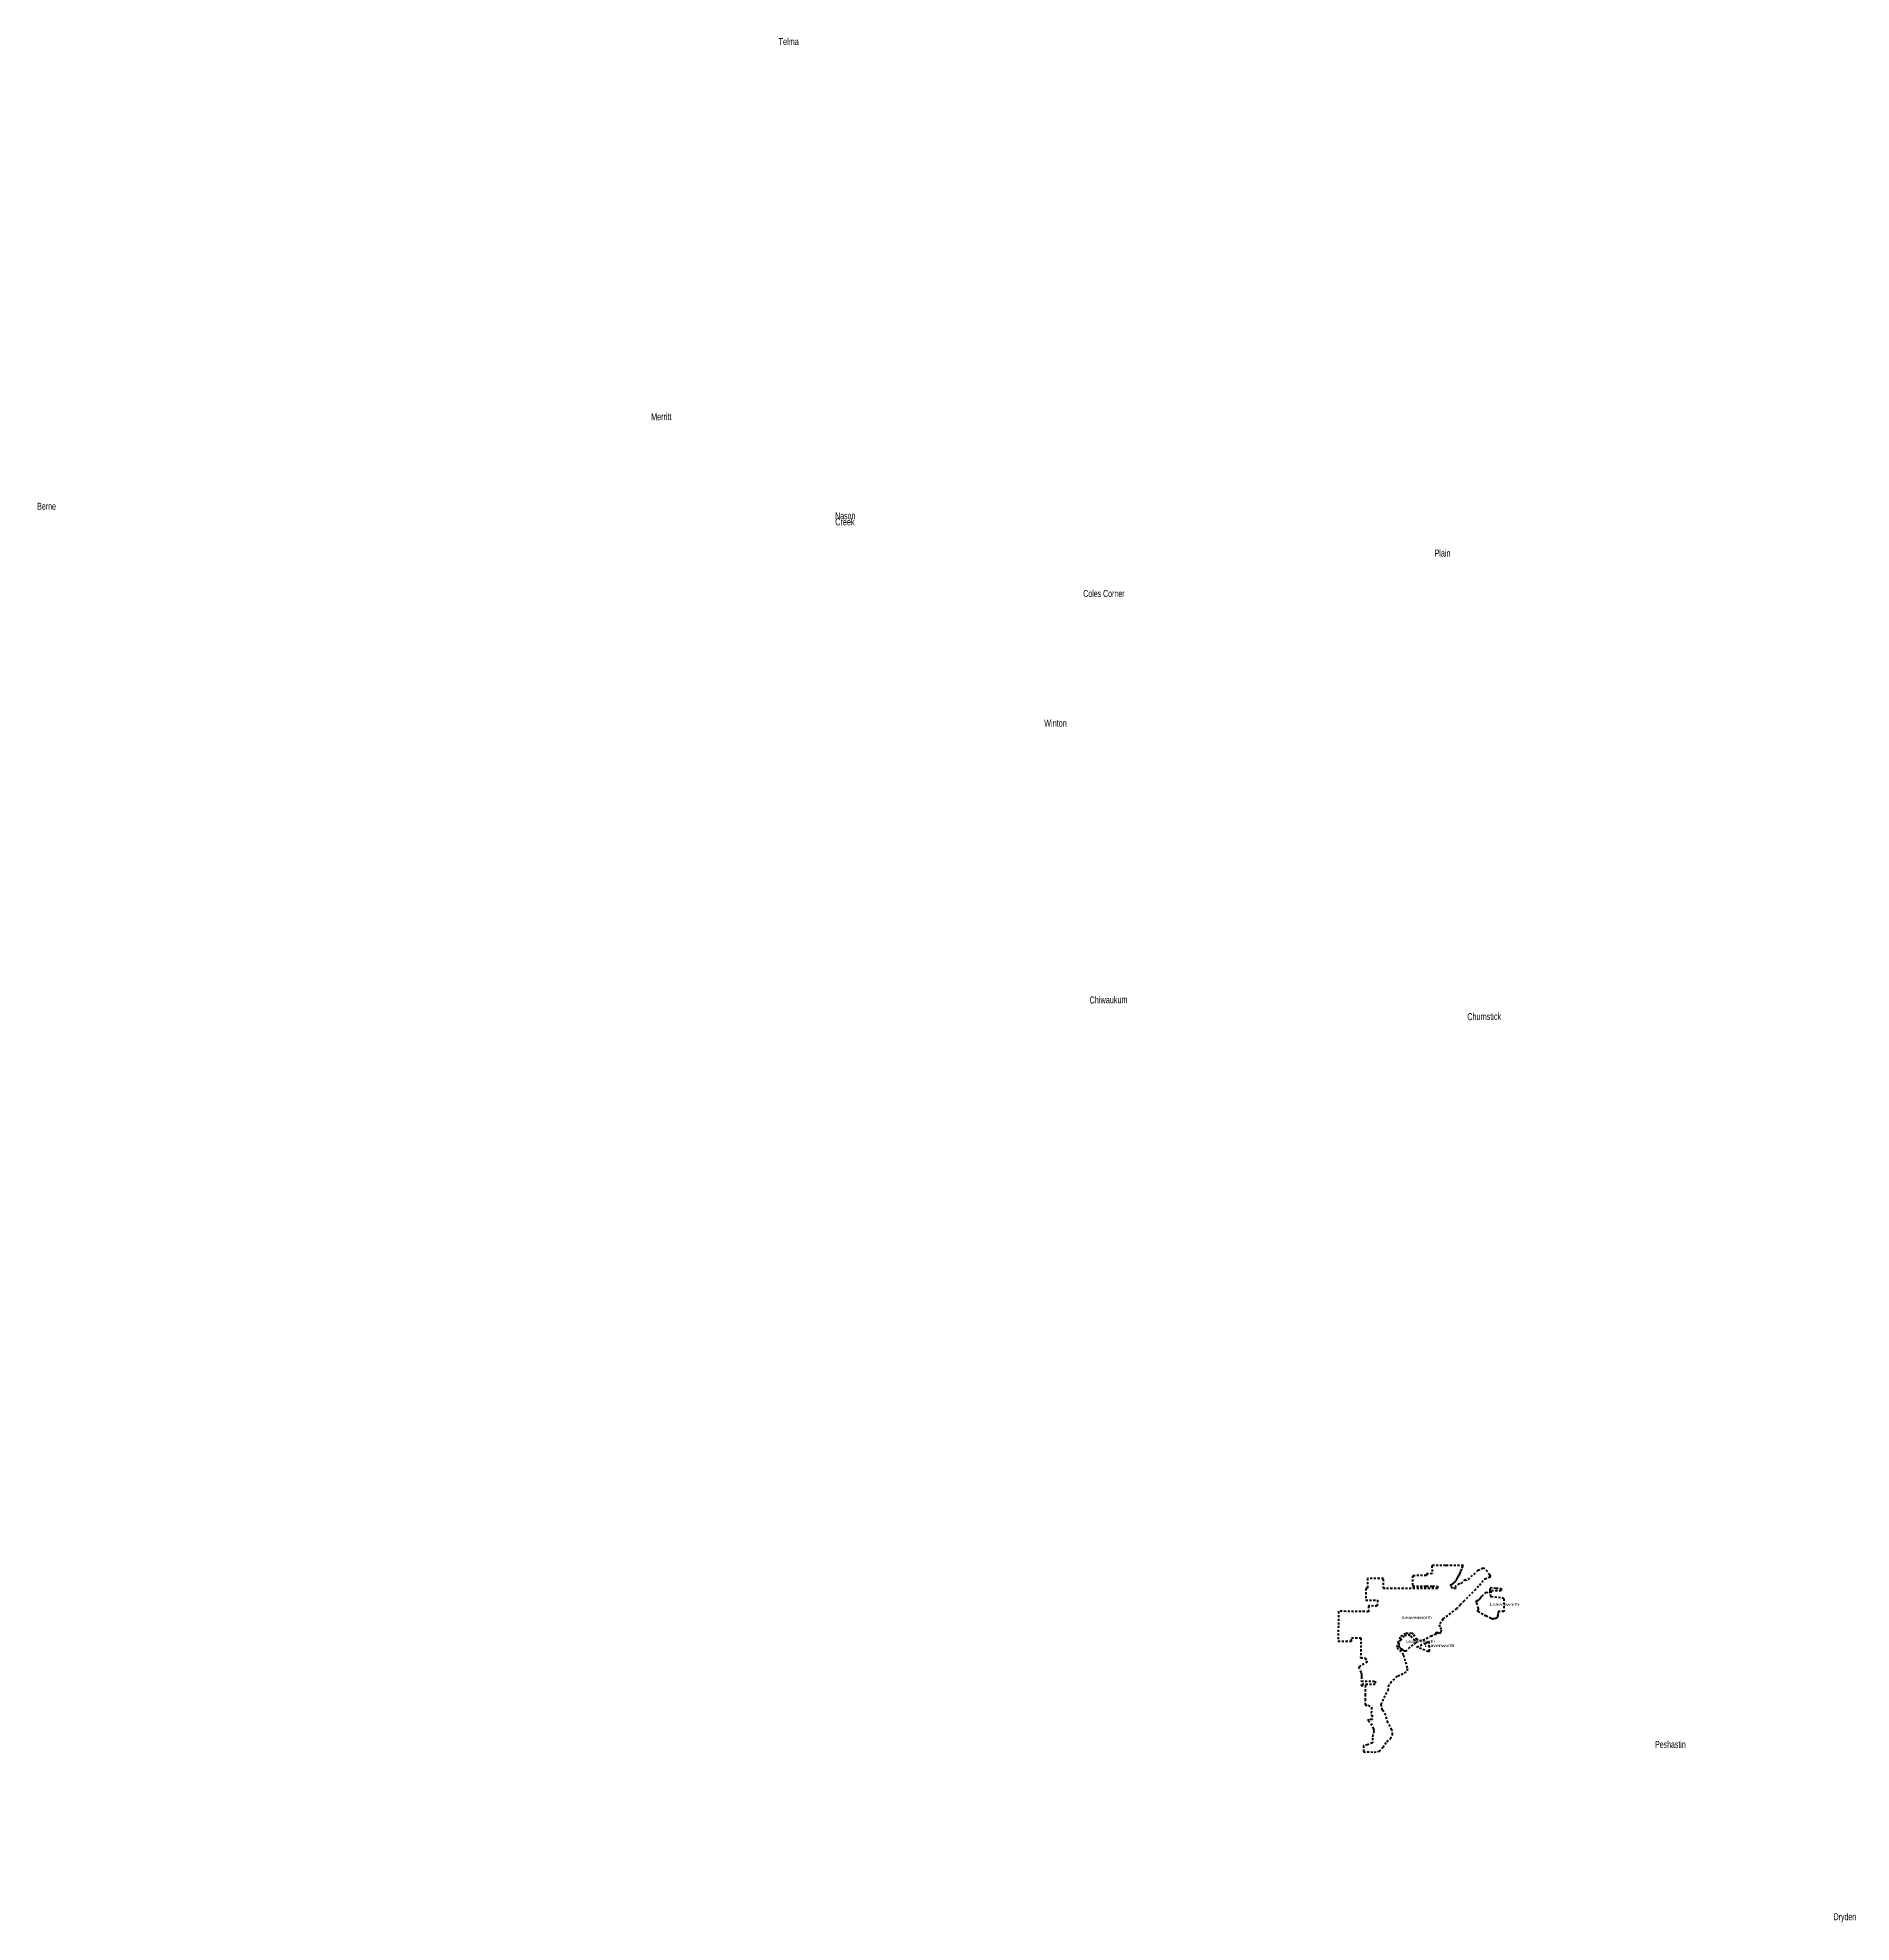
# Model space of a CAD drawing. Header units: feet. Extents: x -903180 to 1023491, y -707744 to 564635.
# Drawn here: x 5401 to 109260, y 18042 to 125960 of the extents above; entities that cross this region are included whole.
import ezdxf

# ---------------------------------------------------------------- set-up
doc = ezdxf.new("R2010")
doc.units = ezdxf.units.FT
doc.header["$LTSCALE"] = 80
doc.linetypes.add('SHORT_DASHED', pattern=[2.7, 1.5, -1.2])
doc.layers.add('13', color=7, linetype='SHORT_DASHED', lineweight=40)
doc.layers.add('16', color=7, linetype='Continuous')
doc.layers.add('36', color=7, linetype='Continuous')

msp = doc.modelspace()

# ---------------------------------------------------------------- texts
at = {"layer": '16'}
for s, width, p in [('Telma', 0.65, (47830.01, 125538.89)), ('Berne', 0.6, (5374.49, 98928.97)), ('Creek', 0.65, (51071.12, 98036.5)), ('Nason', 0.6, (51065.25, 98388.78)), ('Plain', 0.65, (85387.63, 96246.15)), ('Coles Corner', 0.6, (65273.76, 93932.94)), ('Winton', 0.65, (63038.72, 86509.76)), ('Peshastin', 0.6, (98019.11, 28030.34)), ('Dryden', 0.6, (108245.94, 18162.63))]:
    msp.add_text(s, height=400, dxfattribs=dict(at, width=width)).set_placement(p)
for s, width, p in [('Merritt', 0.75, (40530.79, 104053.65)), ('Chiwaukum', 0.65, (65642.18, 70653.96)), ('Chumstick', 0.65, (87270.73, 69700.51))]:
    msp.add_text(s, height=400, rotation=0.63, dxfattribs=dict(at, width=width)).set_placement(p)
at = {"layer": '36', "width": 1.4}
for p in [(88553.24, 36168.07), (83548.69, 35416.64), (83732, 34054.22), (84831.84, 33811.46)]:
    msp.add_text('Leavenworth', height=157.5, dxfattribs=at).set_placement(p)

# ---------------------------------------------------------------- linework, layer by layer
at = {"layer": '13'}
msp.add_line((81545.51, 37153.2), (81466.52, 37153.49), dxfattribs=at)
for points in [[(81323.29, 27782.83), (81532.81, 27802.9), (81934.2, 27788.17), (82239.07, 27835.35), (82433, 28066.82), (82652.73, 28392.71), (82877.01, 28546), (82994.67, 28783.24), (82949.64, 29068.12), (82719.58, 29490.88), (82597.89, 29905.96), (82408.37, 30196.38), (82343.18, 30511.3), (82502.51, 30901.22), (82738.02, 31315.49), (82757.35, 31554.41), (82869.08, 31761.52), (83289.28, 32154.32), (83670.07, 32308.13), (83838.21, 32447.18), (83837.71, 32607.75), (83620.65, 33365.76), (83497.67, 33550.02), (83320.73, 33665.85), (83256.09, 33802.12), (83311.49, 34059.23), (83466.9, 34417.03), (83763.32, 34602.67), (84068.32, 34609.7), (84184.98, 34519.76), (84340.23, 34283.43), (84527.19, 34173.65), (84727.76, 34204.42), (85180.59, 34424.71), (85384.94, 34533.77), (85525.41, 34532.23), (85474.96, 34624.39), (85531.06, 34652.68), (85667.69, 34596.93), (85769.83, 34661.5), (85797.49, 34802.1), (85702.68, 34962.36), (85696.06, 35157.04), (85895.93, 35414.62), (86648.66, 35993.18), (86838.39, 36193.37), (86856.11, 36213.37), (86875.21, 36233.37), (87016.44, 36381.22), (87064.7, 36432.13), (87694.88, 37056.45), (87960.85, 37354.39), (88268.77, 37712.7), (88577.44, 37830.13), (88624.35, 37819.4), (88561.09, 37926.43), (88424.02, 38126.69), (88273.03, 38282.76), (88174.23, 38319.02), (87878.67, 38184.39), (87220.2, 37605.22), (87146.51, 37670.07), (86847.21, 37386.21), (86806.05, 37437), (86564.8, 37240.76), (86618.63, 37174.32), (86595.29, 37154.23), (86427.62, 37154.17), (86291.2, 37321.66), (86374.14, 37380.44), (86453.46, 37437.91), (86519.82, 37499.18), (86611.91, 37608.04), (86673.87, 37691.57), (86737.95, 37805.85), (86803.4, 37936.81), (86851.12, 38035.09), (86910.37, 38161.81), (86972.36, 38320.62), (87045.01, 38481.09), (86033, 38472.97), (85244.39, 38467.46), (85255.86, 38006.21), (84925.65, 38004.88), (84926.82, 37893.9), (84129.82, 37890.7), (84136.18, 37293.1), (84925.46, 37296.41), (85279.9, 37297.68), (85564.96, 37299.68), (85569.39, 37153.86), (82566.64, 37152.77), (82546.64, 37152.76), (82526.64, 37149.55), (82470.51, 37147.37)], [(81466.52, 37153.49), (81453.83, 36493.53), (82121.36, 36491.05), (82113.84, 36151.3), (81613.58, 36158.38), (81611.27, 35827.43), (81186.74, 35834.15), (79897.84, 35854.54), (79884.63, 35026.31), (79884.14, 35014.97), (79870.52, 34140.69), (80629.25, 34131.36), (80640.22, 34329.63), (81170.58, 34326.01), (81161.96, 33182.99), (81382.23, 33182.91), (81401.21, 33182.9), (81416.18, 33161.44), (81554.13, 32963.65), (81539.7, 32955.52), (81039.95, 32666.94), (81158.29, 32401.12), (81169.33, 32374.68), (81173.83, 32361.12), (81187.27, 32320.61), (81200.91, 32258.34), (81207.96, 32194.98), (81208.25, 32145.97), (81208.08, 32126.05), (81207.17, 32105.97), (81195.92, 31856.59), (82001.1, 31849.64), (81998.33, 31664.21), (81187.37, 31667.23), (81184.57, 31605.19), (81430.41, 31600.81), (81421.33, 31098.75), (81421.32, 30823.38), (81422.79, 30471.13), (81590.81, 30469.66), (81778.35, 30355.07), (81768.2, 29911.51), (81815.94, 29907.76), (81811.51, 29661.63), (81589.32, 29667.15), (81587.11, 29577.25), (81738.18, 29431.33), (81879.67, 29160.15), (81917.99, 29024.55), (81923.55, 28996.62), (81862.05, 28761.52), (81838.48, 28590.79), (81831.28, 28321.75), (81554.68, 28201.4), (81332.13, 28158.66), (81323.29, 27782.83)], [(82470.51, 37147.37), (82470.51, 37731.24), (81545.51, 37732.85), (81545.51, 37153.2)]]:
    msp.add_lwpolyline(points, dxfattribs=at)
for points in [[(87861.21, 35848.02), (87907.51, 35959.48), (87911.11, 35982.82), (87909.3, 36007.95), (87909.3, 36007.95), (87819.58, 36306.91), (87787.26, 36415.54), (87785.3, 36478.52), (87934.09, 36479.24), (87957.7, 36524.53), (88014.51, 36607.17), (88063.77, 36671.5), (88117.79, 36729.15), (88117.79, 36729.15), (88334.46, 36938.24), (88556.25, 36906.5), (88571.29, 37027.41), (88580.53, 37216.67), (88580.53, 37216.67), (88924.92, 37169.57), (89205.02, 37164.87), (89207.29, 37014.81), (88631.22, 37024.48), (88591.52, 36701.9), (88629.54, 36700.45), (88629.54, 36700.45), (89303.38, 36630.28), (89358.6, 36573.26), (89360.89, 35848.26), (89040.9, 35846.28), (89041.33, 35708.28), (89025.18, 35695.53), (89025.18, 35695.53), (89017.1, 35671.29), (89010.82, 35637.17), (89002.75, 35588.69), (88997.36, 35540.21), (88989.29, 35507), (88968.65, 35474.68), (88943.52, 35452.23), (88909.42, 35441.46), (88867.25, 35435.18), (88793.01, 35425.67), (88767.64, 35419.02), (88725.15, 35408.32), (88714.8, 35402.94), (88637.14, 35447.63), (88626.81, 35430.51), (88366.73, 35580.18), (88356.4, 35563.05)], [(83497.25, 33686.5), (83388.55, 33798.55), (83343.96, 33938.91), (83447.51, 34200.18), (83675.47, 34457.86), (83896, 34526.84), (84036.7, 34451.03), (84205.9, 34242.84), (84322.66, 34122.79), (84362.92, 34082.78), (84306.88, 34034.42), (84150.68, 33929.53), (83962.53, 33776.36), (83814.48, 33631.35), (83722.36, 33570.83), (83658.16, 33566.6), (83589.77, 33618.57)], [(84385.8, 33808.68), (84912.88, 34042.45), (85062.71, 34119.73), (85091.94, 33569.17), (85041.83, 33536.74)]]:
    msp.add_lwpolyline(points, close=True, dxfattribs=at)

msp.set_redraw_order([(e.dxf.handle, doc.entitydb.next_handle()) for e in msp.query("TEXT MTEXT ATTDEF DIMENSION ARC_DIMENSION")])  # texts and dimensions are drawn at this point

doc.saveas('drawing.dxf')
